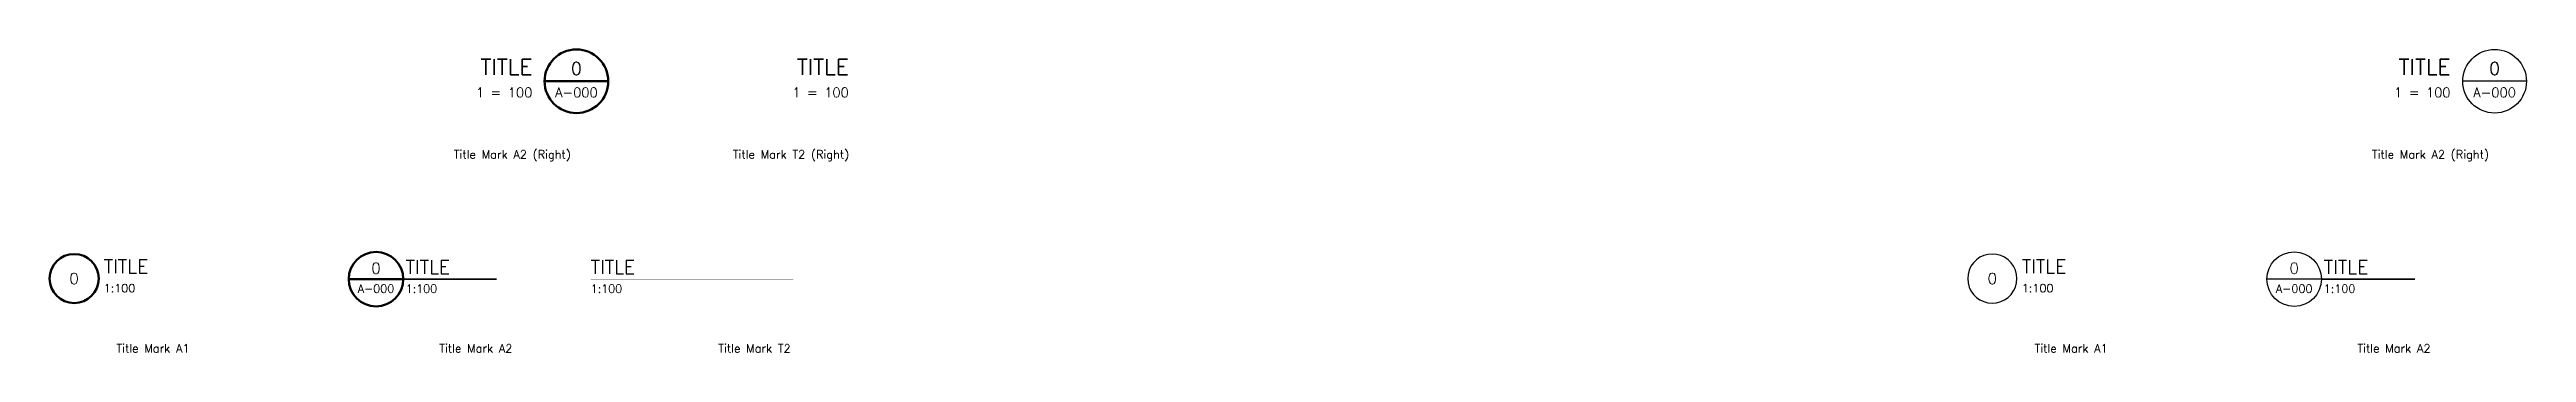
# Model space of a CAD drawing. Header units: millimetres. Extents: x -1452 to 198559, y -2095 to 85627.
# Drawn here: x 86 to 68106, y 15264 to 23601 of the extents above; entities that cross this region are included whole.
import ezdxf
from ezdxf.enums import TextEntityAlignment as Align

# ---------------------------------------------------------------- set-up
doc = ezdxf.new("R2010")
doc.units = ezdxf.units.MM
doc.header["$LTSCALE"] = 0.5
doc.set_wipeout_variables(frame=1)
doc.layers.add('A010G', color=213, linetype='Continuous', lineweight=50)
doc.styles.add('Arch-Dim', font='romans.shx', dxfattribs={"width": 0.75})
doc.styles.add('RomanS', font='romans.shx')

msp = doc.modelspace()

# ---------------------------------------------------------------- texts
at = {"style": 'RomanS'}
for s, p in [('Title Mark A2 (Right)', (14400, 20600)), ('Title Mark T2 (Right)', (22044, 20600)), ('Title Mark A2 (Right)', (67076, 20600)), ('Title Mark A1', (3931, 15264)), ('Title Mark A2', (12796, 15264)), ('Title Mark T2', (20440, 15264)), ('Title Mark A1', (56607, 15264)), ('Title Mark A2', (65471, 15264))]:
    msp.add_text(s, height=228.6, dxfattribs=at).set_placement(p, align=Align.RIGHT)

# ---------------------------------------------------------------- blocks, each defined once
blk = doc.blocks.new('*U30')
at = {"layer": 'A010G'}
blk.add_lwpolyline([(7.5, 0, 0.5, 0.5, 0), (33.14, 0, 0.005, 0.005, 0)], format="xyseb", dxfattribs=at)
blk = doc.blocks.new('Anno_Title_A2_large')
at = {"color": 0, "linetype": 'ByBlock', "lineweight": -2}
blk.add_line((3.33, 0), (-3.33, 0), dxfattribs=at)
blk.add_circle((0, 0), 3.33, dxfattribs=at)
at = {"color": 0, "linetype": 'ByBlock', "lineweight": -2, "style": 'RomanS'}
blk.add_attdef('NUMBER', text='', height=1.33, dxfattribs=at).set_placement((0, 0.67), align=Align.CENTER)
blk.add_attdef('SHEET', text='', height=1, dxfattribs=at).set_placement((0, -0.67), align=Align.TOP_CENTER)
blk = doc.blocks.new('Anno_Title_T1_large')
at = {"color": 0, "linetype": 'ByBlock', "lineweight": -2, "style": 'RomanS'}
blk.add_attdef('TITLE', (3.61, 0.67), '', height=1.67, dxfattribs=at)
blk.add_attdef('SCALE', text='', height=1, dxfattribs=at).set_placement((3.61, -0.67), align=Align.TOP_LEFT)
blk = doc.blocks.new('*U29')
at = {"layer": 'A010G'}
blk.add_lwpolyline([(0, 0, 0.0197, 0.0197, 0), (55.62, 0, 0.000197, 0.000197, 0)], format="xyseb", dxfattribs=at)
blk = doc.blocks.new('Anno_Title_T2_large')
at = {"color": 0, "linetype": 'ByBlock', "lineweight": -2, "style": 'RomanS'}
blk.add_attdef('TITLE', (0, 0.67), '', height=1.67, dxfattribs=at)
blk.add_attdef('SCALE', text='', height=1, dxfattribs=at).set_placement((0, -0.67), align=Align.TOP_LEFT)
blk = doc.blocks.new('*U31')
at = {"layer": 'A010G'}
blk.add_lwpolyline([(6.75, 0, 0.0197, 0.0197, 0), (32.37, 0, 0.000197, 0.000197, 0)], format="xyseb", dxfattribs=at)
blk = doc.blocks.new('Anno_Title_A1_large')
at = {"color": 0, "linetype": 'ByBlock', "lineweight": -2}
blk.add_circle((0, 0), 3, dxfattribs=at)
blk.add_circle((0, 0), 3, dxfattribs=at)
at = {"color": 0, "linetype": 'ByBlock', "lineweight": -2, "style": 'RomanS'}
blk.add_attdef('NUMBER', text='', height=1.33, dxfattribs=at).set_placement((0, 0), align=Align.MIDDLE)
blk = doc.blocks.new('*U72')
at = {"layer": 'A010G'}
blk.add_lwpolyline([(6.75, 0, 0.0197, 0.0197, 0), (32.37, 0, 0.000197, 0.000197, 0)], format="xyseb", dxfattribs=at)
blk = doc.blocks.new('Anno_Title_A1_large_wo')
at = {"color": 0}
blk.add_wipeout([(3, 0), (2.95, 0.52), (2.82, 1.03), (2.6, 1.5), (2.3, 1.93), (1.93, 2.3), (1.5, 2.6), (1.03, 2.82), (0.52, 2.95), (0, 3), (-0.52, 2.95), (-1.03, 2.82), (-1.5, 2.6), (-1.93, 2.3), (-2.3, 1.93), (-2.6, 1.5), (-2.82, 1.03), (-2.95, 0.52), (-3, 0), (-2.95, -0.52), (-2.82, -1.03), (-2.6, -1.5), (-2.3, -1.93), (-1.93, -2.3), (-1.5, -2.6), (-1.03, -2.82), (-0.52, -2.95), (0, -3), (0.52, -2.95), (1.03, -2.82), (1.5, -2.6), (1.93, -2.3), (2.3, -1.93), (2.6, -1.5), (2.82, -1.03), (2.95, -0.52)], dxfattribs=at)
blk.add_lwpolyline([(3, 0), (2.95, 0.52), (2.82, 1.03), (2.6, 1.5), (2.3, 1.93), (1.93, 2.3), (1.5, 2.6), (1.03, 2.82), (0.52, 2.95), (0, 3), (-0.52, 2.95), (-1.03, 2.82), (-1.5, 2.6), (-1.93, 2.3), (-2.3, 1.93), (-2.6, 1.5), (-2.82, 1.03), (-2.95, 0.52), (-3, 0), (-2.95, -0.52), (-2.82, -1.03), (-2.6, -1.5), (-2.3, -1.93), (-1.93, -2.3), (-1.5, -2.6), (-1.03, -2.82), (-0.52, -2.95), (0, -3), (0.52, -2.95), (1.03, -2.82), (1.5, -2.6), (1.93, -2.3), (2.3, -1.93), (2.6, -1.5), (2.82, -1.03), (2.95, -0.52)], close=True, dxfattribs=at)
at = {"color": 0, "linetype": 'ByBlock', "lineweight": -2, "style": 'RomanS'}
blk.add_attdef('NUMBER', text='', height=1.33, dxfattribs=at).set_placement((0, 0), align=Align.MIDDLE)
blk = doc.blocks.new('*U66')
at = {"layer": 'A010G'}
blk.add_lwpolyline([(0, 0, 0.0197, 0.0197, 0), (40.37, 0, 0.000197, 0.000197, 0)], format="xyseb", dxfattribs=at)
blk = doc.blocks.new('Anno_Title_A2_wo')
at = {"color": 0, "linetype": 'ByBlock', "lineweight": -2}
blk.add_line((2.5, 0), (-2.5, 0), dxfattribs=at)
blk.add_circle((0, 0), 2.5)
at = {"color": 0, "linetype": 'ByBlock', "lineweight": -2, "style": 'RomanS'}
blk.add_attdef('NUMBER', text='', height=1, dxfattribs=at).set_placement((0, 0.5), align=Align.CENTER)
blk.add_attdef('SHEET', text='', height=0.75, dxfattribs=at).set_placement((0, -0.5), align=Align.TOP_CENTER)
blk = doc.blocks.new('Anno_Title_T1 (Right)')
at = {"color": 0, "linetype": 'ByBlock', "lineweight": -2, "style": 'RomanS'}
blk.add_attdef('TITLE', text='', height=1.25, dxfattribs=at).set_placement((-0.96, 0.5), align=Align.RIGHT)
blk.add_attdef('SCALE', text='', height=0.75, dxfattribs=at).set_placement((-0.96, -0.5), align=Align.TOP_RIGHT)
blk = doc.blocks.new('*U65')
at = {"layer": 'A010G'}
blk.add_lwpolyline([(0, 0, 0.0197, 0.0197, 0), (55.62, 0, 0.000197, 0.000197, 0)], format="xyseb", dxfattribs=at)
blk = doc.blocks.new('Anno_Title_T2 (Right)')
at = {"color": 0, "linetype": 'ByBlock', "lineweight": -2, "style": 'RomanS'}
blk.add_attdef('TITLE', text='', height=1.25, dxfattribs=at).set_placement((-0.22, 0.5), align=Align.RIGHT)
blk.add_attdef('SCALE', text='', height=0.75, dxfattribs=at).set_placement((-0.22, -0.5), align=Align.TOP_RIGHT)

# ---------------------------------------------------------------- block references
ref = msp.add_blockref('Anno_Title_T1 (Right)', (66356, 22726), dxfattribs=dict(xscale=350, yscale=350, zscale=350))
ref.add_attrib('SCALE', '1 = 100', dxfattribs={"color": 0, "linetype": 'ByBlock', "lineweight": -2, "height": 262.5, "style": 'Arch-Dim'}).set_placement((66021, 22551), align=Align.TOP_RIGHT)
ref.add_attrib('TITLE', 'TITLE', dxfattribs={"color": 0, "linetype": 'ByBlock', "lineweight": -2, "height": 437.5, "style": 'Arch-Dim'}).set_placement((66021, 22901), align=Align.RIGHT)
ref = msp.add_blockref('Anno_Title_A2_wo', (67231, 22726), dxfattribs=dict(xscale=350, yscale=350, zscale=350))
ref.add_attrib('NUMBER', '0', dxfattribs={"color": 0, "linetype": 'ByBlock', "lineweight": -2, "height": 350, "style": 'Arch-Dim'}).set_placement((67231, 22901), align=Align.CENTER)
ref.add_attrib('SHEET', 'A-000', dxfattribs={"color": 0, "linetype": 'ByBlock', "lineweight": -2, "height": 262.5, "style": 'Arch-Dim'}).set_placement((67231, 22551), align=Align.TOP_CENTER)
at = {"yscale": 100, "zscale": 100}
for name, p, xscale in [('*U66', (66356, 22726), -100), ('*U72', (53436, 17298), 100), ('*U30', (61727, 17283), 100)]:
    msp.add_blockref(name, p, dxfattribs=dict(at, xscale=xscale))
ref = msp.add_blockref('Anno_Title_T1_large', (53436, 17298), dxfattribs=dict(xscale=225, yscale=225, zscale=225))
ref.add_attrib('TITLE', 'TITLE', (54248, 17448), dxfattribs={"color": 0, "linetype": 'ByBlock', "lineweight": -2, "height": 375, "style": 'Arch-Dim'})
ref.add_attrib('SCALE', '1:100', dxfattribs={"color": 0, "linetype": 'ByBlock', "lineweight": -2, "height": 225, "style": 'Arch-Dim'}).set_placement((54248, 17148), align=Align.TOP_LEFT)
ref = msp.add_blockref('Anno_Title_A2_large', (61727, 17283), dxfattribs=dict(xscale=225, yscale=225, zscale=225))
ref.add_attrib('NUMBER', '0', dxfattribs={"color": 0, "linetype": 'ByBlock', "lineweight": -2, "height": 300, "style": 'Arch-Dim'}).set_placement((61727, 17433), align=Align.CENTER)
ref.add_attrib('SHEET', 'A-000', dxfattribs={"color": 0, "linetype": 'ByBlock', "lineweight": -2, "height": 225, "style": 'Arch-Dim'}).set_placement((61727, 17133), align=Align.TOP_CENTER)
ref = msp.add_blockref('Anno_Title_T1_large', (61727, 17283), dxfattribs=dict(xscale=225, yscale=225, zscale=225))
ref.add_attrib('TITLE', 'TITLE', (62539, 17433), dxfattribs={"color": 0, "linetype": 'ByBlock', "lineweight": -2, "height": 375, "style": 'Arch-Dim'})
ref.add_attrib('SCALE', '1:100', dxfattribs={"color": 0, "linetype": 'ByBlock', "lineweight": -2, "height": 225, "style": 'Arch-Dim'}).set_placement((62539, 17133), align=Align.TOP_LEFT)
at = {"layer": 'A010G'}
ref = msp.add_blockref('Anno_Title_T1 (Right)', (13680, 22726), dxfattribs=dict(at, xscale=350, yscale=350, zscale=350))
ref.add_attrib('SCALE', '1 = 100', dxfattribs={"layer": '0', "color": 0, "linetype": 'ByBlock', "lineweight": -2, "height": 262.5, "style": 'Arch-Dim'}).set_placement((13345, 22551), align=Align.TOP_RIGHT)
ref.add_attrib('TITLE', 'TITLE', dxfattribs={"layer": '0', "color": 0, "linetype": 'ByBlock', "lineweight": -2, "height": 437.5, "style": 'Arch-Dim'}).set_placement((13345, 22901), align=Align.RIGHT)
ref = msp.add_blockref('Anno_Title_A2_wo', (14555, 22726), dxfattribs=dict(at, xscale=350, yscale=350, zscale=350))
ref.add_attrib('NUMBER', '0', dxfattribs={"layer": '0', "color": 0, "linetype": 'ByBlock', "lineweight": -2, "height": 350, "style": 'Arch-Dim'}).set_placement((14555, 22901), align=Align.CENTER)
ref.add_attrib('SHEET', 'A-000', dxfattribs={"layer": '0', "color": 0, "linetype": 'ByBlock', "lineweight": -2, "height": 262.5, "style": 'Arch-Dim'}).set_placement((14555, 22551), align=Align.TOP_CENTER)
ref = msp.add_blockref('Anno_Title_T2 (Right)', (22112, 22726), dxfattribs=dict(at, xscale=350, yscale=350, zscale=350))
ref.add_attrib('TITLE', 'TITLE', dxfattribs={"layer": '0', "color": 0, "linetype": 'ByBlock', "lineweight": -2, "height": 437.5, "style": 'Arch-Dim'}).set_placement((22035, 22901), align=Align.RIGHT)
ref.add_attrib('SCALE', '1 = 100', dxfattribs={"layer": '0', "color": 0, "linetype": 'ByBlock', "lineweight": -2, "height": 262.5, "style": 'Arch-Dim'}).set_placement((22035, 22551), align=Align.TOP_RIGHT)
at = {"layer": 'A010G', "yscale": 100, "zscale": 100}
for name, p, xscale in [('*U66', (13680, 22726), -100), ('*U65', (22112, 22726), -100), ('*U31', (761, 17298), 100), ('*U30', (9052, 17283), 100), ('*U29', (14945, 17283), 100)]:
    msp.add_blockref(name, p, dxfattribs=dict(at, xscale=xscale))
at = {"layer": 'A010G'}
ref = msp.add_blockref('Anno_Title_A1_large', (761, 17298), dxfattribs=dict(at, xscale=225, yscale=225, zscale=225))
ref.add_attrib('NUMBER', '0', dxfattribs={"layer": '0', "color": 0, "linetype": 'ByBlock', "lineweight": -2, "height": 300, "style": 'Arch-Dim'}).set_placement((761, 17298), align=Align.MIDDLE)
ref = msp.add_blockref('Anno_Title_T1_large', (761, 17298), dxfattribs=dict(at, xscale=225, yscale=225, zscale=225))
ref.add_attrib('TITLE', 'TITLE', (1573, 17448), dxfattribs={"layer": '0', "color": 0, "linetype": 'ByBlock', "lineweight": -2, "height": 375, "style": 'Arch-Dim'})
ref.add_attrib('SCALE', '1:100', dxfattribs={"layer": '0', "color": 0, "linetype": 'ByBlock', "lineweight": -2, "height": 225, "style": 'Arch-Dim'}).set_placement((1573, 17148), align=Align.TOP_LEFT)
ref = msp.add_blockref('Anno_Title_A2_large', (9052, 17283), dxfattribs=dict(at, xscale=225, yscale=225, zscale=225))
ref.add_attrib('NUMBER', '0', dxfattribs={"layer": '0', "color": 0, "linetype": 'ByBlock', "lineweight": -2, "height": 300, "style": 'Arch-Dim'}).set_placement((9052, 17433), align=Align.CENTER)
ref.add_attrib('SHEET', 'A-000', dxfattribs={"layer": '0', "color": 0, "linetype": 'ByBlock', "lineweight": -2, "height": 225, "style": 'Arch-Dim'}).set_placement((9052, 17133), align=Align.TOP_CENTER)
ref = msp.add_blockref('Anno_Title_T1_large', (9052, 17283), dxfattribs=dict(at, xscale=225, yscale=225, zscale=225))
ref.add_attrib('TITLE', 'TITLE', (9864, 17433), dxfattribs={"layer": '0', "color": 0, "linetype": 'ByBlock', "lineweight": -2, "height": 375, "style": 'Arch-Dim'})
ref.add_attrib('SCALE', '1:100', dxfattribs={"layer": '0', "color": 0, "linetype": 'ByBlock', "lineweight": -2, "height": 225, "style": 'Arch-Dim'}).set_placement((9864, 17133), align=Align.TOP_LEFT)
ref = msp.add_blockref('Anno_Title_T2_large', (14945, 17283), dxfattribs=dict(at, xscale=225, yscale=225, zscale=225))
ref.add_attrib('TITLE', 'TITLE', (14945, 17433), dxfattribs={"layer": '0', "color": 0, "linetype": 'ByBlock', "lineweight": -2, "height": 375, "style": 'Arch-Dim'})
ref.add_attrib('SCALE', '1:100', dxfattribs={"layer": '0', "color": 0, "linetype": 'ByBlock', "lineweight": -2, "height": 225, "style": 'Arch-Dim'}).set_placement((14945, 17133), align=Align.TOP_LEFT)

msp.set_redraw_order([(e.dxf.handle, doc.entitydb.next_handle()) for e in msp.query("TEXT MTEXT ATTDEF DIMENSION ARC_DIMENSION")])  # texts and dimensions are drawn at this point

# ---------------------------------------------------------------- next in the draw order: block references
ref = msp.add_blockref('Anno_Title_A1_large_wo', (53436, 17298), dxfattribs=dict(xscale=225, yscale=225, zscale=225))
ref.add_attrib('NUMBER', '0', dxfattribs={"color": 0, "linetype": 'ByBlock', "lineweight": -2, "height": 300, "style": 'Arch-Dim'}).set_placement((53436, 17298), align=Align.MIDDLE)

# ---------------------------------------------------------------- next in the draw order: block references
ref = msp.add_blockref('Anno_Title_T1_large', (53436, 17298), dxfattribs=dict(xscale=225, yscale=225, zscale=225))
ref.add_attrib('TITLE', 'TITLE', (54248, 17448), dxfattribs={"color": 0, "linetype": 'ByBlock', "lineweight": -2, "height": 375, "style": 'Arch-Dim'})
ref.add_attrib('SCALE', '1:100', dxfattribs={"color": 0, "linetype": 'ByBlock', "lineweight": -2, "height": 225, "style": 'Arch-Dim'}).set_placement((54248, 17148), align=Align.TOP_LEFT)

doc.saveas('drawing.dxf')
